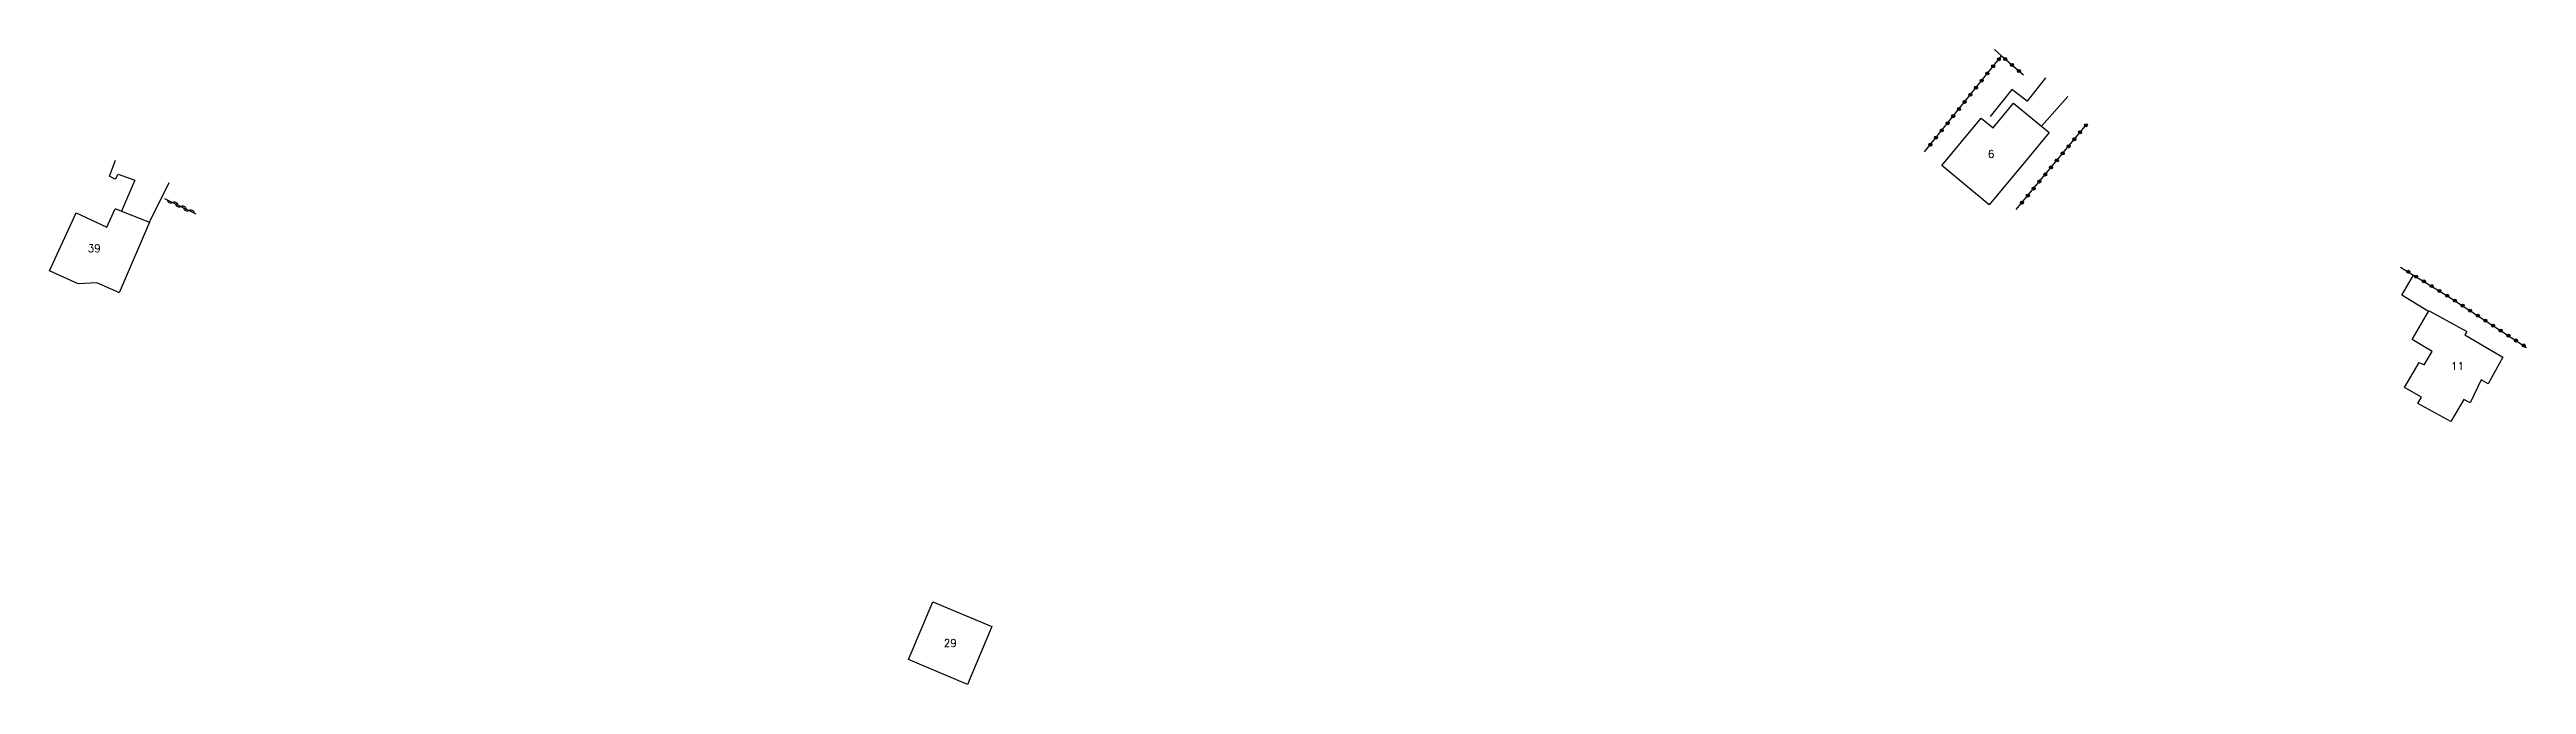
# Model space of a CAD drawing. Header units: millimetres. Extents: x 123007 to 124000, y 125000 to 126001.
# Drawn here: x 123007.1 to 123414.3, y 125832.5 to 125936.9 of the extents above; entities that cross this region are included whole.
import ezdxf
from ezdxf.enums import TextEntityAlignment as Align

# ---------------------------------------------------------------- set-up
doc = ezdxf.new("R2010")
doc.units = ezdxf.units.MM
doc.layers.get('0').update_dxf_attribs({"linetype": 'CONTINUOUS'})
for name, color, linetype in [('W0014', 7, 'CONTINUOUS'), ('W0017', 7, 'CONTINUOUS'), ('W0101', 7, 'CONTINUOUS'), ('W0310', 3, 'CONTINUOUS'), ('W0323', 7, 'CONTINUOUS'), ('W0330', 7, 'CONTINUOUS'), ('W0991', 7, 'CONTINUOUS')]:
    doc.layers.add(name, color=color, linetype=linetype)
doc.styles.get("Standard").update_dxf_attribs({"font": 'romans.shx', "width": 0.85})

msp = doc.modelspace()

# ---------------------------------------------------------------- texts
at = {"layer": 'W0991'}
for s, p in [('6', (123326.31, 125919.75)), ('39', (123014.47, 125904.24)), ('11', (123402.96, 125884.87)), ('29', (123155.18, 125839.35))]:
    msp.add_text(s, height=1.25, dxfattribs=at).set_placement(p, align=Align.MIDDLE_CENTER)

# ---------------------------------------------------------------- blocks, each defined once
blk = doc.blocks.new('t323o')
at = {"color": 0, "linetype": 'Continuous'}
for radius in [0.25, 0.15]:
    blk.add_circle((0, 0), radius, dxfattribs=at)
blk = doc.blocks.new('t310o')
at = {"color": 0, "linetype": 'Continuous'}
for centre, start, end in [((-0.5, 0.38), 216.8699, 323.1304), ((0.5, -0.37), 36.8699, 143.1303)]:
    blk.add_arc(centre, 0.625, start, end, dxfattribs=at)

# ---------------------------------------------------------------- linework, layer by layer
at = {"layer": 'W0014'}
msp.add_lwpolyline([(123393.8, 125896.56), (123395.74, 125899.84)], dxfattribs=at)
at = {"layer": 'W0017'}
for points in [[(123332.19, 125928.44), (123329.7, 125930.33), (123326.15, 125925.92)], [(123335.23, 125932.24), (123332.19, 125928.44)], [(123334.56, 125924.31), (123338.9, 125929.17)], [(123018, 125915.73), (123017.85, 125915.62), (123016.95, 125916.07), (123017.98, 125918.75)], [(123018, 125915.73), (123018.41, 125916.45), (123021.15, 125915.46), (123018.95, 125910.34)], [(123023.57, 125908.52), (123026.8, 125915.07)], [(123398.21, 125893.85), (123393.8, 125896.56)]]:
    msp.add_lwpolyline(points, dxfattribs=at)
at = {"layer": 'W0101'}
for points in [[(123329.99, 125928.11), (123334.56, 125924.31), (123335.82, 125923.27), (123332.48, 125919.24), (123332.47, 125919.24), (123325.97, 125911.4), (123318.18, 125917.86), (123324.63, 125925.65), (123326.6, 125924.02), (123326.64, 125923.98), (123326.6, 125924.02)], [(123401.84, 125875.76), (123396.45, 125878.74), (123397.02, 125879.79), (123394.22, 125881.34), (123396.64, 125885.45), (123397.45, 125885.06), (123398.77, 125887.3), (123395.49, 125889.24), (123398.21, 125893.85), (123398.28, 125893.98), (123404.5, 125890.54), (123404.18, 125890.01), (123410.43, 125886.33), (123408, 125881.94), (123406.86, 125882.62), (123405.05, 125878.83), (123403.99, 125879.41)], [(123162.03, 125842.07), (123158.02, 125832.55), (123148.32, 125836.63), (123152.33, 125846.15)]]:
    msp.add_lwpolyline(points, close=True, dxfattribs=at)
for points in [[(123018, 125897.17), (123014.9, 125898.57), (123011.8, 125898.4), (123007.12, 125900.52), (123011.48, 125910.05), (123016.55, 125907.73), (123017.93, 125910.75), (123018, 125910.72)], [(123018, 125910.72), (123018.95, 125910.34), (123023.57, 125908.52), (123018.59, 125896.93), (123018, 125897.17)]]:
    msp.add_lwpolyline(points, dxfattribs=at)
at = {"layer": 'W0310'}
msp.add_lwpolyline([(123026.01, 125912.41), (123031.19, 125909.88)], dxfattribs=at)
at = {"layer": 'W0323'}
for points in [[(123315.36, 125920.1), (123328, 125935.87), (123331.59, 125932.75)], [(123330.41, 125910.59), (123342.02, 125924.65)], [(123393.6, 125901.16), (123395.74, 125899.84), (123401.38, 125896.37), (123414.29, 125887.96)]]:
    msp.add_lwpolyline(points, dxfattribs=at)
at = {"layer": 'W0330'}
msp.add_lwpolyline([(123328, 125935.87), (123326.82, 125936.91)], dxfattribs=at)

# ---------------------------------------------------------------- block references
at = {"layer": 'W0310', "rotation": 333.9375695049167}
for p in [(123027.36, 125911.75), (123028.71, 125911.1), (123030.05, 125910.44)]:
    msp.add_blockref('t310o', p, dxfattribs=at)
at = {"layer": 'W0323'}
for p, rotation in [((123326.62, 125934.15), 51.28894664605325), ((123327.56, 125935.32), 51.28894664605325), ((123328.6, 125935.35), 318.9762761404211), ((123329.73, 125934.37), 318.9762761404211), ((123323.81, 125930.64), 51.28894664605325), ((123324.74, 125931.81), 51.28894664605325), ((123325.68, 125932.98), 51.28894664605325), ((123330.86, 125933.38), 318.9762761404211), ((123320.05, 125925.96), 51.28894664605325), ((123320.99, 125927.13), 51.28894664605325), ((123321.93, 125928.3), 51.28894664605325), ((123322.87, 125929.47), 51.28894664605325), ((123317.24, 125922.44), 51.28894664605325), ((123318.18, 125923.61), 51.28894664605325), ((123319.12, 125924.79), 51.28894664605325), ((123339.96, 125922.16), 50.42846037880192), ((123340.92, 125923.31), 50.42846037880192), ((123341.87, 125924.47), 50.42846037880192), ((123316.3, 125921.27), 51.28894664605325), ((123337.09, 125918.69), 50.42846037880192), ((123338.05, 125919.84), 50.42846037880192), ((123339.01, 125921), 50.42846037880192), ((123333.27, 125914.06), 50.42846037880192), ((123334.23, 125915.22), 50.42846037880192), ((123335.18, 125916.37), 50.42846037880192), ((123336.14, 125917.53), 50.42846037880192), ((123331.36, 125911.75), 50.42846037880192), ((123332.32, 125912.91), 50.42846037880192), ((123394.88, 125900.38), 328.3610442109994), ((123396.15, 125899.59), 328.3624509913706), ((123397.43, 125898.8), 328.3624509913706), ((123398.71, 125898.02), 328.3624509913706), ((123399.99, 125897.23), 328.3624509913706), ((123401.26, 125896.44), 328.3624509913706), ((123402.52, 125895.63), 326.9145368216519), ((123403.78, 125894.81), 326.9145368216519), ((123405.03, 125893.99), 326.9145368216519), ((123406.29, 125893.17), 326.9145368216519), ((123407.55, 125892.35), 326.9145368216519), ((123408.81, 125891.53), 326.9145368216519), ((123410.06, 125890.71), 326.9145368216519), ((123411.32, 125889.9), 326.9145368216519), ((123412.58, 125889.08), 326.9145368216519), ((123413.83, 125888.26), 326.9145368216519)]:
    msp.add_blockref('t323o', p, dxfattribs=dict(at, rotation=rotation))

msp.set_redraw_order([(e.dxf.handle, doc.entitydb.next_handle()) for e in msp.query("TEXT MTEXT ATTDEF DIMENSION ARC_DIMENSION")])  # texts and dimensions are drawn at this point

doc.saveas('drawing.dxf')
